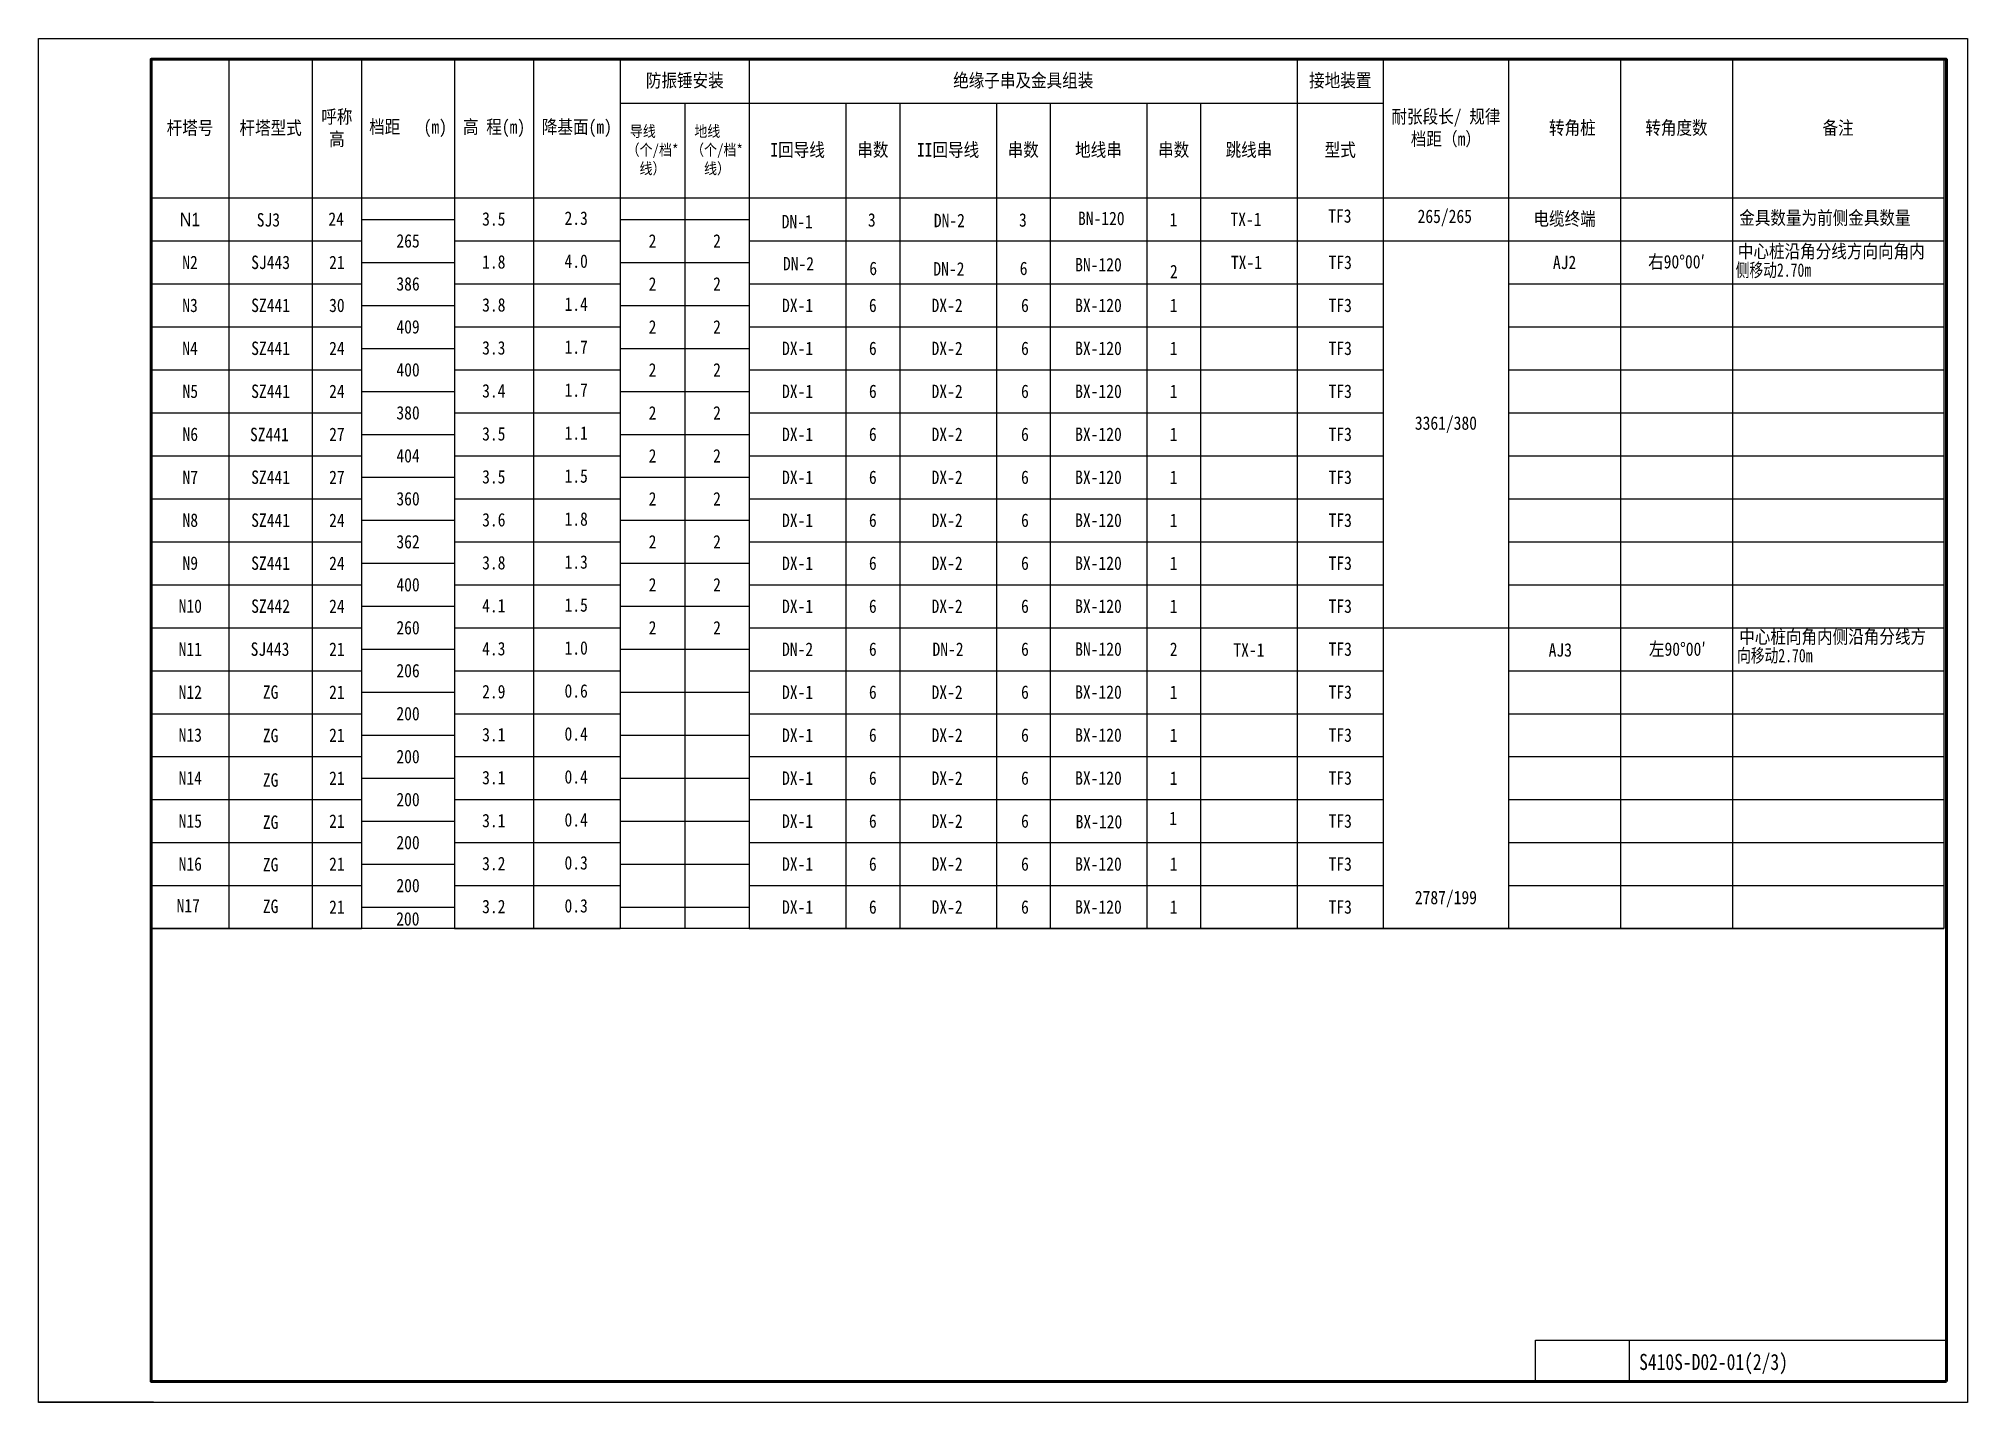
# Model space of a CAD drawing. Header units: millimetres. Extents: x 0 to 1427, y -8 to 300.
# Drawn here: x 550 to 970, y 3 to 300 of the extents above; entities that cross this region are included whole.
import ezdxf

# ---------------------------------------------------------------- set-up
doc = ezdxf.new("R2010")
doc.units = ezdxf.units.MM
doc.layers.add('Level 1', color=7, linetype='Continuous', lineweight=0)
for name, color, linetype in [('NCPE_BORDER', 7, 'Continuous'), ('YLT_GridLine', 7, 'Continuous'), ('YLT_GridText', 7, 'Continuous')]:
    doc.layers.add(name, color=color, linetype=linetype)
doc.styles.add('NCPE_NAME', font='SimSun.ttf', dxfattribs={"width": 0.75, "height": 5})
doc.styles.get("Standard").update_dxf_attribs({"font": 'SimSun.ttf'})
doc.styles.add('YLT_Grid', font='SimSun.ttf', dxfattribs={"width": 0.85})

msp = doc.modelspace()

# ---------------------------------------------------------------- texts
at = {"color": 1, "width": 0.8}
msp.add_text('S410S-D02-01(2/3)', height=3.5, dxfattribs=at).set_placement((898.56, 10.02))
at = {"layer": 'NCPE_BORDER', "char_height": 2.925, "width": 17.4933, "attachment_point": 1, "style": 'NCPE_NAME'}
for s, insert in [('侧移动2.70m', (919.58, 251.05)), ('向移动2.70m', (919.88, 167.09))]:
    msp.add_mtext(s, dxfattribs=dict(at, insert=insert))
at = {"layer": 'YLT_GridText', "color": 0, "attachment_point": 5, "style": 'YLT_Grid'}
for s, insert, char_height, width in [('防振锤安装', (690.72, 290.72), 2.925, 26.13), ('绝缘子串及金具组装', (764.43, 290.72), 2.925, 117.39), ('接地装置', (833.46, 290.72), 2.925, 16.77), ('杆塔号', (582.98, 280.39), 2.925, 15.015), ('杆塔型式', (600.53, 280.39), 2.925, 16.185), ('呼称高', (614.96, 280.39), 2.925, 8.775), ('档距   (m)', (630.46, 280.39), 2.925, 18.33), ('高 程(m)', (649.18, 280.39), 2.925, 15.21), ('降基面(m)', (667.22, 280.39), 2.925, 16.965), ('耐张段长/ 规律档距（m）', (856.47, 280.39), 2.925, 25.35), ('  转角桩', (882.31, 280.39), 2.925, 22.425), ('转角度数', (906.68, 280.39), 2.925, 22.425), ('备注', (941.88, 280.39), 2.925, 44.07), ('导线     （个/档*线）', (683.7, 275.61), 2.4375, 12.09), ('地线    （个/档*线）', (697.74, 275.61), 2.4375, 12.09), ('I回导线', (715.29, 275.61), 2.925, 19.11), ('串数', (731.67, 275.61), 2.925, 9.75), ('II回导线', (748.05, 275.61), 2.925, 19.11), ('串数', (764.43, 275.61), 2.925, 9.75), ('地线串', (780.81, 275.61), 2.925, 19.11), ('串数', (797.19, 275.61), 2.925, 9.75), ('跳线串', (813.57, 275.61), 2.925, 19.11), ('型式', (833.46, 275.61), 2.925, 16.77), ('{\\fArial|b0|i0|c0|p32;N1}', (582.98, 260.6), 2.925, 15.015), ('SJ3', (600.04, 260.5), 2.925, 16.185), ('24', (614.8, 260.69), 2.925, 8.775), ('3.5', (649.13, 260.7), 2.925, 15.21), ('2.3', (667.07, 260.86), 2.925, 15.21), ('DN-1', (715.21, 260.13), 2.925, 19.11), ('3', (731.44, 260.48), 2.92, 9.75), ('DN-2', (748.34, 260.38), 2.925, 19.11), ('3', (764.35, 260.47), 2.92, 9.75), ('BN-120', (781.43, 260.81), 2.925, 19.11), ('1', (797.14, 260.57), 2.92, 9.75), ('TX-1', (812.94, 260.62), 2.925, 19.11), ('TF3', (833.38, 261.34), 2.925, 16.77), ('265/265', (856.22, 260.94), 2.925, 25.35), ('电缆终端', (882.31, 260.6), 2.925, 22.425), ('金具数量为前侧金具数量', (939, 260.79), 2.925, 44.2932), ('265', (630.46, 255.92), 2.925, 18.33), ('2', (683.7, 255.92), 2.92, 12.09), ('2', (697.74, 255.92), 2.92, 12.09), ('N2', (582.98, 251.24), 2.925, 15.015), ('SJ443', (600.53, 251.24), 2.925, 16.185), ('21', (614.96, 251.24), 2.925, 8.775), ('1.8', (649.13, 251.34), 2.925, 15.21), ('4.0', (667.07, 251.5), 2.925, 15.21), ('DN-2', (715.48, 250.97), 2.925, 19.11), ('BN-120', (780.81, 250.73), 2.925, 19.11), ('TX-1', (813.03, 251.24), 2.925, 19.11), ('TF3', (833.46, 251.24), 2.925, 16.77), ('AJ2', (882.31, 251.24), 2.925, 22.425), ('右90°00′', (906.68, 251.24), 2.925, 22.425), ('中心桩沿角分线方向向角内', (940.39, 253.49), 2.925, 44.2932), ('386', (630.46, 246.56), 2.925, 18.33), ('2', (683.7, 246.56), 2.92, 12.09), ('2', (697.74, 246.56), 2.92, 12.09), ('6', (731.75, 249.93), 2.92, 9.75), ('DN-2', (748.24, 249.84), 2.925, 19.11), ('6', (764.51, 249.93), 2.92, 9.75), ('2', (797.22, 249.27), 2.92, 9.75), ('N3', (582.98, 241.88), 2.925, 15.015), ('SZ441', (600.53, 241.88), 2.925, 16.185), ('30', (614.96, 241.88), 2.925, 8.775), ('3.8', (649.13, 241.98), 2.925, 15.21), ('1.4', (667.07, 242.14), 2.925, 15.21), ('DX-1', (715.29, 241.88), 2.925, 19.11), ('6', (731.67, 241.88), 2.92, 9.75), ('DX-2', (747.84, 241.88), 2.925, 19.11), ('6', (764.8, 241.88), 2.92, 9.75), ('BX-120', (780.81, 241.88), 2.925, 19.11), ('1', (797.19, 241.88), 2.92, 9.75), ('TF3', (833.46, 241.88), 2.925, 16.77), ('409', (630.46, 237.2), 2.925, 18.33), ('2', (683.7, 237.2), 2.92, 12.09), ('2', (697.74, 237.2), 2.92, 12.09), ('N4', (582.98, 232.52), 2.925, 15.015), ('SZ441', (600.53, 232.52), 2.925, 16.185), ('24', (614.96, 232.52), 2.925, 8.775), ('3.3', (649.13, 232.62), 2.925, 15.21), ('1.7', (667.07, 232.78), 2.925, 15.21), ('DX-1', (715.29, 232.52), 2.925, 19.11), ('6', (731.67, 232.52), 2.92, 9.75), ('DX-2', (747.84, 232.52), 2.925, 19.11), ('6', (764.8, 232.52), 2.92, 9.75), ('BX-120', (780.81, 232.52), 2.925, 19.11), ('1', (797.19, 232.52), 2.92, 9.75), ('TF3', (833.46, 232.52), 2.925, 16.77), ('400', (630.46, 227.84), 2.925, 18.33), ('2', (683.7, 227.84), 2.92, 12.09), ('2', (697.74, 227.84), 2.92, 12.09), ('N5', (583.04, 223.17), 2.925, 15.015), ('SZ441', (600.53, 223.16), 2.925, 16.185), ('24', (614.96, 223.16), 2.925, 8.775), ('3.4', (649.13, 223.26), 2.925, 15.21), ('1.7', (667.07, 223.42), 2.925, 15.21), ('DX-1', (715.29, 223.16), 2.925, 19.11), ('6', (731.67, 223.16), 2.92, 9.75), ('DX-2', (747.84, 223.16), 2.925, 19.11), ('6', (764.8, 223.16), 2.92, 9.75), ('BX-120', (780.81, 223.16), 2.925, 19.11), ('1', (797.19, 223.16), 2.92, 9.75), ('TF3', (833.46, 223.16), 2.925, 16.77), ('380', (630.46, 218.48), 2.925, 18.33), ('2', (683.7, 218.48), 2.92, 12.09), ('2', (697.74, 218.48), 2.92, 12.09), ('N6', (583.04, 213.81), 2.925, 15.015), ('SZ441', (600.27, 213.75), 2.925, 16.185), ('27', (614.96, 213.8), 2.925, 8.775), ('3.5', (649.13, 213.9), 2.925, 15.21), ('1.1', (667.07, 214.06), 2.925, 15.21), ('D{\\fFangSong_GB2312|b0|i0|c134|p49;X}-1', (715.29, 213.8), 2.925, 19.11), ('6', (731.67, 213.8), 2.92, 9.75), ('D{\\fFangSong_GB2312|b0|i0|c134|p49;X}-2', (747.84, 213.8), 2.925, 19.11), ('6', (764.8, 213.8), 2.92, 9.75), ('B{\\fFangSong_GB2312|b0|i0|c134|p49;X}-120', (780.81, 213.8), 2.925, 19.11), ('1', (797.19, 213.8), 2.92, 9.75), ('TF3', (833.46, 213.8), 2.925, 16.77), ('3361/380', (856.47, 215.91), 2.925, 25.35), ('404', (630.46, 209.12), 2.925, 18.33), ('2', (683.7, 209.12), 2.92, 12.09), ('2', (697.74, 209.12), 2.92, 12.09), ('N7', (583.04, 204.45), 2.925, 15.015), ('SZ441', (600.53, 204.44), 2.925, 16.185), ('27', (614.96, 204.44), 2.925, 8.775), ('3.5', (649.13, 204.54), 2.925, 15.21), ('1.5', (667.07, 204.7), 2.925, 15.21), ('DX-1', (715.29, 204.44), 2.925, 19.11), ('6', (731.67, 204.44), 2.92, 9.75), ('DX-2', (747.84, 204.44), 2.925, 19.11), ('6', (764.8, 204.44), 2.92, 9.75), ('BX-120', (780.81, 204.44), 2.925, 19.11), ('TF3', (833.46, 204.44), 2.925, 16.77), ('1', (797.19, 204.44), 2.92, 9.75), ('360', (630.46, 199.76), 2.925, 18.33), ('2', (683.7, 199.76), 2.92, 12.09), ('2', (697.74, 199.76), 2.92, 12.09), ('N8', (583.04, 195.09), 2.925, 15.015), ('SZ441', (600.53, 195.08), 2.925, 16.185), ('24', (614.96, 195.08), 2.925, 8.775), ('3.6', (649.13, 195.18), 2.925, 15.21), ('1.8', (667.07, 195.34), 2.925, 15.21), ('DX-1', (715.29, 195.08), 2.925, 19.11), ('6', (731.67, 195.08), 2.92, 9.75), ('DX-2', (747.84, 195.08), 2.925, 19.11), ('6', (764.8, 195.08), 2.92, 9.75), ('BX-120', (780.81, 195.08), 2.925, 19.11), ('1', (797.19, 195.08), 2.92, 9.75), ('TF3', (833.46, 195.08), 2.925, 16.77), ('362', (630.46, 190.4), 2.925, 18.33), ('2', (683.7, 190.4), 2.92, 12.09), ('2', (697.74, 190.4), 2.92, 12.09), ('N9', (583.04, 185.73), 2.925, 15.015), ('SZ441', (600.53, 185.72), 2.925, 16.185), ('24', (614.96, 185.72), 2.925, 8.775), ('3.8', (649.13, 185.82), 2.925, 15.21), ('1.3', (667.07, 185.98), 2.925, 15.21), ('DX-1', (715.29, 185.72), 2.925, 19.11), ('6', (731.67, 185.72), 2.92, 9.75), ('DX-2', (747.84, 185.72), 2.925, 19.11), ('6', (764.8, 185.72), 2.92, 9.75), ('BX-120', (780.81, 185.72), 2.925, 19.11), ('1', (797.19, 185.72), 2.92, 9.75), ('TF3', (833.46, 185.72), 2.925, 16.77), ('400', (630.46, 181.04), 2.925, 18.33), ('2', (683.7, 181.04), 2.92, 12.09), ('2', (697.74, 181.04), 2.92, 12.09), ('N10', (583.04, 176.37), 2.925, 15.015), ('SZ442', (600.53, 176.36), 2.925, 16.185), ('24', (614.96, 176.36), 2.925, 8.775), ('4.1', (649.13, 176.46), 2.925, 15.21), ('1.5', (667.07, 176.62), 2.925, 15.21), ('DX-1', (715.29, 176.36), 2.925, 19.11), ('6', (731.67, 176.36), 2.92, 9.75), ('DX-2', (747.84, 176.36), 2.925, 19.11), ('6', (764.8, 176.36), 2.92, 9.75), ('BX-120', (780.81, 176.36), 2.925, 19.11), ('1', (797.19, 176.36), 2.92, 9.75), ('TF3', (833.46, 176.36), 2.925, 16.77), ('260', (630.46, 171.68), 2.925, 18.33), ('2', (683.7, 171.68), 2.92, 12.09), ('2', (697.74, 171.68), 2.92, 12.09), ('N11', (583.04, 167.01), 2.925, 15.015), ('SJ443', (600.4, 167), 2.925, 16.185), ('21', (614.96, 167), 2.925, 8.775), ('4.3', (649.13, 167.1), 2.925, 15.21), ('1.0', (667.07, 167.26), 2.925, 15.21), ('{\\fFangSong_GB2312|b0|i0|c134|p49;DN}-2', (715.29, 167), 2.925, 19.11), ('6', (731.67, 167), 2.92, 9.75), ('{\\fFangSong_GB2312|b0|i0|c134|p49;DN}-2', (748.05, 167), 2.925, 19.11), ('6', (764.8, 167), 2.92, 9.75), ('{\\fFangSong_GB2312|b0|i0|c134|p49;BN-12}0', (780.81, 167), 2.925, 19.11), ('2', (797.19, 167), 2.92, 9.75), ('TX-1', (813.57, 166.85), 2.925, 19.11), ('TF3', (833.46, 167), 2.925, 16.77), ('AJ3', (881.38, 166.83), 2.925, 22.425), ('左90°00′', (906.86, 166.93), 2.925, 22.425), ('中心桩向角内侧沿角分线方', (940.69, 169.53), 2.925, 44.2932), ('206', (630.46, 162.32), 2.925, 18.33), ('N12', (583.04, 157.65), 2.925, 15.015), ('ZG', (600.53, 157.64), 2.925, 16.185), ('21', (614.96, 157.64), 2.925, 8.775), ('2.9', (649.13, 157.74), 2.925, 15.21), ('0.6', (667.07, 157.9), 2.925, 15.21), ('DX-1', (715.29, 157.64), 2.925, 19.11), ('6', (731.67, 157.64), 2.92, 9.75), ('DX-2', (747.84, 157.64), 2.925, 19.11), ('6', (764.8, 157.64), 2.92, 9.75), ('BX-120', (780.81, 157.64), 2.925, 19.11), ('1', (797.19, 157.64), 2.92, 9.75), ('TF3', (833.46, 157.64), 2.925, 16.77), ('200', (630.46, 152.96), 2.925, 18.33), ('N13', (583.04, 148.29), 2.925, 15.015), ('ZG', (600.53, 148.19), 2.925, 16.185), ('21', (614.96, 148.28), 2.925, 8.775), ('3.1', (649.13, 148.38), 2.925, 15.21), ('0.4', (667.07, 148.54), 2.925, 15.21), ('DX-1', (715.29, 148.28), 2.925, 19.11), ('6', (731.67, 148.28), 2.92, 9.75), ('DX-2', (747.84, 148.28), 2.925, 19.11), ('6', (764.8, 148.28), 2.92, 9.75), ('BX-120', (780.81, 148.28), 2.925, 19.11), ('1', (797.19, 148.28), 2.92, 9.75), ('TF3', (833.46, 148.28), 2.925, 16.77), ('200', (630.46, 143.6), 2.925, 18.33), ('N14', (583.04, 138.93), 2.925, 15.015), ('ZG', (600.53, 138.49), 2.925, 16.185), ('21', (614.96, 138.92), 2.925, 8.775), ('3.1', (649.13, 139.02), 2.925, 15.21), ('0.4', (667.07, 139.18), 2.925, 15.21), ('DX-1', (715.29, 138.92), 2.925, 19.11), ('6', (731.67, 138.92), 2.92, 9.75), ('DX-2', (747.84, 138.92), 2.925, 19.11), ('6', (764.8, 138.92), 2.92, 9.75), ('BX-120', (780.81, 138.92), 2.925, 19.11), ('1', (797.19, 138.92), 2.92, 9.75), ('TF3', (833.46, 138.92), 2.925, 16.77), ('200', (630.46, 134.24), 2.925, 18.33), ('N15', (583.04, 129.57), 2.925, 15.015), ('ZG', (600.53, 129.31), 2.925, 16.185), ('21', (614.96, 129.56), 2.925, 8.775), ('3.1', (649.13, 129.66), 2.925, 15.21), ('0.4', (667.07, 129.82), 2.925, 15.21), ('{\\fFangSong_GB2312|b0|i0|c134|p49;DX-1}', (715.29, 129.56), 2.925, 19.11), ('6', (731.67, 129.56), 2.92, 9.75), ('{\\fFangSong_GB2312|b0|i0|c134|p49;DX-2}', (747.84, 129.56), 2.925, 19.11), ('6', (764.8, 129.56), 2.92, 9.75), ('BX-120', (780.91, 129.4), 2.925, 19.11), ('1', (797.05, 130.15), 2.92, 9.75), ('TF3', (833.46, 129.56), 2.925, 16.77), ('200', (630.46, 124.88), 2.925, 18.33), ('0.3', (667.07, 120.46), 2.925, 15.21), ('N16', (583.04, 120.21), 2.925, 15.015), ('ZG', (600.53, 120.06), 2.925, 16.185), ('21', (614.96, 120.2), 2.925, 8.775), ('3.2', (649.13, 120.3), 2.925, 15.21), ('DX-1', (715.29, 120.2), 2.925, 19.11), ('6', (731.67, 120.2), 2.92, 9.75), ('DX-2', (747.84, 120.2), 2.925, 19.11), ('6', (764.8, 120.2), 2.92, 9.75), ('BX-120', (780.81, 120.2), 2.925, 19.11), ('1', (797.19, 120.2), 2.92, 9.75), ('TF3', (833.46, 120.2), 2.925, 16.77), ('200', (630.46, 115.52), 2.925, 18.33), ('2787/199', (856.47, 112.57), 2.925, 25.35), ('N17', (582.6, 111.17), 2.925, 15.015), ('ZG', (600.53, 110.98), 2.925, 16.185), ('21', (614.96, 110.84), 2.925, 8.775), ('200', (630.41, 108.25), 2.925, 18.33), ('3.2', (649.13, 110.94), 2.925, 15.21), ('0.3', (667.07, 111.1), 2.925, 15.21), ('DX-1', (715.29, 110.84), 2.925, 19.11), ('6', (731.67, 110.84), 2.92, 9.75), ('DX-2', (747.84, 110.84), 2.925, 19.11), ('6', (764.8, 110.84), 2.92, 9.75), ('BX-120', (780.81, 110.84), 2.925, 19.11), ('1', (797.19, 110.84), 2.92, 9.75), ('TF3', (833.46, 110.84), 2.925, 16.77)]:
    msp.add_mtext(s, dxfattribs=dict(at, insert=insert, char_height=char_height, width=width))

# ---------------------------------------------------------------- linework, layer by layer
at = {"color": 0}
msp.add_line((964.89, 106.16), (574.5, 106.16), dxfattribs=at)
at = {"color": 0, "linetype": 'ByBlock'}
for p, q in [((875.95, 16.54), (965.46, 16.54)), ((875.95, 7.54), (875.95, 16.54)), ((896.45, 7.54), (896.45, 16.54)), ((875.95, 7.54), (965.46, 7.54))]:
    msp.add_line(p, q, dxfattribs=at)
at = {"color": 3, "linetype": 'Continuous', "lineweight": -3, "flags": 128}
msp.add_lwpolyline([(970.04, 2.95), (550, 2.95), (550, 300), (970.04, 300)], close=True, dxfattribs=at)
at = {"color": 3, "linetype": 'Continuous', "lineweight": 53, "flags": 128}
msp.add_lwpolyline([(965.46, 7.54), (574.5, 7.54), (574.5, 295.5), (965.46, 295.5)], close=True, dxfattribs=at)
at = {"layer": 'Level 1', "color": 3, "linetype": 'Continuous', "lineweight": -3}
for p, q in [((550, 295), (550, 300)), ((550, 3), (550, 8)), ((575, 3), (550, 3))]:
    msp.add_line(p, q, dxfattribs=at)
at = {"layer": 'NCPE_BORDER'}
for p, q in [((870.12, 218.48), (964.89, 218.48)), ((870.12, 134.24), (964.89, 134.24))]:
    msp.add_line(p, q, dxfattribs=at)
at = {"layer": 'NCPE_BORDER', "color": 0}
msp.add_line((842.82, 171.68), (870.12, 171.68), dxfattribs=at)
at = {"layer": 'YLT_GridLine', "color": 0, "lineweight": 25}
for p, q in [((591.46, 295.5), (591.46, 106.16)), ((609.6, 295.5), (609.6, 106.16)), ((620.32, 295.5), (620.32, 106.16)), ((640.6, 295.5), (640.6, 106.16)), ((657.76, 295.5), (657.76, 106.16)), ((676.68, 295.5), (676.68, 106.16)), ((704.76, 295.5), (704.76, 106.16)), ((824.1, 295.5), (824.1, 106.16)), ((842.82, 295.5), (842.82, 106.16)), ((870.12, 295.5), (870.12, 106.16)), ((894.49, 295.5), (894.49, 106.16)), ((918.87, 295.5), (918.87, 106.16)), ((676.68, 285.95), (842.82, 285.95)), ((690.72, 285.95), (690.72, 106.16)), ((725.82, 285.95), (725.82, 106.16)), ((737.52, 285.95), (737.52, 106.16)), ((758.58, 285.95), (758.58, 106.16)), ((770.28, 285.95), (770.28, 106.16)), ((791.34, 285.95), (791.34, 106.16)), ((803.04, 285.95), (803.04, 106.16)), ((574.5, 265.28), (964.89, 265.28)), ((620.32, 260.6), (640.6, 260.6)), ((676.68, 260.6), (704.76, 260.6)), ((574.5, 255.92), (620.32, 255.92)), ((640.6, 255.92), (676.68, 255.92)), ((704.76, 255.92), (964.89, 255.92)), ((620.32, 251.24), (640.6, 251.24)), ((676.68, 251.24), (704.76, 251.24)), ((574.5, 246.56), (620.32, 246.56)), ((640.6, 246.56), (676.68, 246.56)), ((704.76, 246.56), (842.82, 246.56)), ((870.12, 246.56), (964.89, 246.56)), ((620.32, 241.88), (640.6, 241.88)), ((676.68, 241.88), (704.76, 241.88)), ((574.5, 237.2), (620.32, 237.2)), ((640.6, 237.2), (676.68, 237.2)), ((704.76, 237.2), (842.82, 237.2)), ((870.12, 237.2), (964.89, 237.2)), ((620.32, 232.52), (640.6, 232.52)), ((676.68, 232.52), (704.76, 232.52)), ((574.5, 227.84), (620.32, 227.84)), ((640.6, 227.84), (676.68, 227.84)), ((704.76, 227.84), (842.82, 227.84)), ((870.12, 227.84), (964.89, 227.84)), ((620.32, 223.16), (640.6, 223.16)), ((676.68, 223.16), (704.76, 223.16)), ((574.5, 218.48), (620.32, 218.48)), ((640.6, 218.48), (676.68, 218.48)), ((704.76, 218.48), (842.82, 218.48)), ((620.32, 213.8), (640.6, 213.8)), ((676.68, 213.8), (704.76, 213.8)), ((574.5, 209.12), (620.32, 209.12)), ((640.6, 209.12), (676.68, 209.12)), ((704.76, 209.12), (842.82, 209.12)), ((870.12, 209.12), (964.89, 209.12)), ((620.32, 204.44), (640.6, 204.44)), ((676.68, 204.44), (704.76, 204.44)), ((574.5, 199.76), (620.32, 199.76)), ((640.6, 199.76), (676.68, 199.76)), ((704.76, 199.76), (842.82, 199.76)), ((870.12, 199.76), (964.89, 199.76)), ((620.32, 195.08), (640.6, 195.08)), ((676.68, 195.08), (704.76, 195.08)), ((574.5, 190.4), (620.32, 190.4)), ((640.6, 190.4), (676.68, 190.4)), ((704.76, 190.4), (842.82, 190.4)), ((870.12, 190.4), (964.89, 190.4)), ((620.32, 185.72), (640.6, 185.72)), ((676.68, 185.72), (704.76, 185.72)), ((574.5, 181.04), (620.32, 181.04)), ((640.6, 181.04), (676.68, 181.04)), ((704.76, 181.04), (842.82, 181.04)), ((870.12, 181.04), (964.89, 181.04)), ((620.32, 176.36), (640.6, 176.36)), ((676.68, 176.36), (704.76, 176.36)), ((574.5, 171.68), (620.32, 171.68)), ((640.6, 171.68), (676.68, 171.68)), ((704.76, 171.68), (842.82, 171.68)), ((870.12, 171.68), (964.89, 171.68)), ((620.32, 167), (640.6, 167)), ((676.68, 167), (704.76, 167)), ((574.5, 162.32), (620.32, 162.32)), ((640.6, 162.32), (676.68, 162.32)), ((704.76, 162.32), (842.82, 162.32)), ((870.12, 162.32), (964.89, 162.32)), ((620.32, 157.64), (640.6, 157.64)), ((676.68, 157.64), (704.76, 157.64)), ((574.5, 152.96), (620.32, 152.96)), ((640.6, 152.96), (676.68, 152.96)), ((704.76, 152.96), (842.82, 152.96)), ((870.12, 152.96), (964.89, 152.96)), ((620.32, 148.28), (640.6, 148.28)), ((676.68, 148.28), (704.76, 148.28)), ((574.5, 143.6), (620.32, 143.6)), ((640.6, 143.6), (676.68, 143.6)), ((704.76, 143.6), (842.82, 143.6)), ((870.12, 143.6), (964.89, 143.6)), ((620.32, 138.92), (640.6, 138.92)), ((676.68, 138.92), (704.76, 138.92)), ((574.5, 134.24), (620.32, 134.24)), ((640.6, 134.24), (676.68, 134.24)), ((704.76, 134.24), (842.82, 134.24)), ((620.32, 129.56), (640.6, 129.56)), ((676.68, 129.56), (704.76, 129.56)), ((574.5, 124.88), (620.32, 124.88)), ((640.6, 124.88), (676.68, 124.88)), ((704.76, 124.88), (842.82, 124.88)), ((870.12, 124.88), (964.89, 124.88)), ((620.32, 120.2), (640.6, 120.2)), ((676.68, 120.2), (704.76, 120.2)), ((574.5, 115.52), (620.32, 115.52)), ((640.6, 115.52), (676.68, 115.52)), ((704.76, 115.52), (842.82, 115.52)), ((870.12, 115.52), (964.89, 115.52)), ((620.32, 110.84), (640.6, 110.84)), ((676.68, 110.84), (704.76, 110.84)), ((574.5, 106.16), (620.32, 106.16)), ((640.6, 106.16), (676.68, 106.16)), ((704.76, 106.16), (964.89, 106.16))]:
    msp.add_line(p, q, dxfattribs=at)
for points in [[(574.5, 295.5), (964.89, 295.5), (964.89, 106.16)], [(574.5, 106.16), (574.5, 295.5)]]:
    msp.add_lwpolyline(points, dxfattribs=at)

msp.set_redraw_order([(e.dxf.handle, doc.entitydb.next_handle()) for e in msp.query("TEXT MTEXT ATTDEF DIMENSION ARC_DIMENSION")])  # texts and dimensions are drawn at this point

doc.saveas('drawing.dxf')
